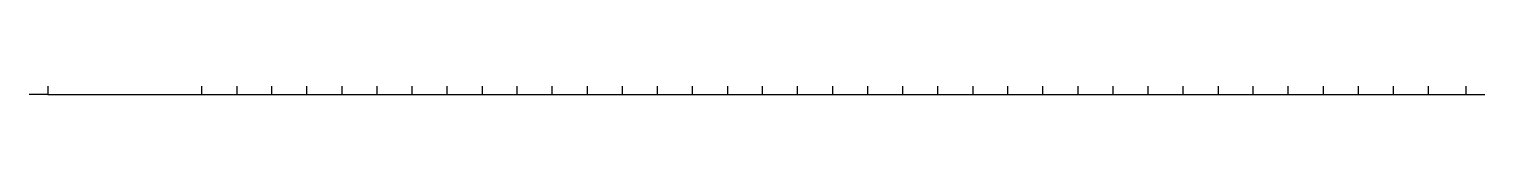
# Model space of a CAD drawing. Header units: inches. Extents: x 3.6 to 72.2, y 4.5 to 33.8.
# Drawn here: x 7.68 to 46.31, y 19.81 to 19.81 of the extents above; entities that cross this region are included whole.
import ezdxf

# ---------------------------------------------------------------- set-up
doc = ezdxf.new("R2010")
doc.units = ezdxf.units.IN
doc.header["$MEASUREMENT"] = 0

msp = doc.modelspace()

# ---------------------------------------------------------------- linework, layer by layer
for p, q in [((8.18, 33.814), (8.18, 19.814)), ((45.81, 19.814), (45.81, 33.814)), ((12.26, 19.814), (12.26, 25.314)), ((15.05, 19.814), (15.05, 25.314)), ((18.77, 19.814), (18.77, 25.314)), ((18.77, 19.814), (18.77, 25.314)), ((21.56, 19.814), (21.56, 25.314)), ((25.28, 19.814), (25.28, 25.314)), ((25.28, 19.814), (25.28, 25.314)), ((28.07, 19.814), (28.07, 25.314)), ((31.79, 19.814), (31.79, 25.314)), ((31.79, 19.814), (31.79, 25.314)), ((34.58, 19.814), (34.58, 25.314)), ((38.3, 19.814), (38.3, 25.314)), ((38.3, 19.814), (38.3, 25.314)), ((41.09, 19.814), (41.09, 25.314)), ((44.81, 19.814), (44.81, 25.314)), ((13.19, 21.814), (13.19, 19.814)), ((14.12, 19.814), (14.12, 21.814)), ((15.98, 21.814), (15.98, 19.814)), ((16.91, 21.814), (16.91, 19.814)), ((17.84, 21.814), (17.84, 19.814)), ((19.7, 21.814), (19.7, 19.814)), ((20.63, 19.814), (20.63, 21.814)), ((22.49, 21.814), (22.49, 19.814)), ((23.42, 21.814), (23.42, 19.814)), ((24.35, 21.814), (24.35, 19.814)), ((26.21, 21.814), (26.21, 19.814)), ((27.14, 19.814), (27.14, 21.814)), ((29, 21.814), (29, 19.814)), ((29.93, 21.814), (29.93, 19.814)), ((30.86, 21.814), (30.86, 19.814)), ((32.72, 21.814), (32.72, 19.814)), ((33.65, 19.814), (33.65, 21.814)), ((35.51, 21.814), (35.51, 19.814)), ((36.44, 21.814), (36.44, 19.814)), ((37.37, 21.814), (37.37, 19.814)), ((39.23, 21.814), (39.23, 19.814)), ((40.16, 19.814), (40.16, 21.814)), ((42.02, 21.814), (42.02, 19.814)), ((42.95, 21.814), (42.95, 19.814)), ((43.88, 21.814), (43.88, 19.814)), ((8.18, 19.814), (7.68, 19.814)), ((8.18, 19.814), (45.81, 19.814)), ((12.26, 19.814), (13.19, 19.814)), ((13.19, 19.814), (14.12, 19.814)), ((14.12, 19.814), (15.05, 19.814)), ((15.05, 19.814), (15.98, 19.814)), ((15.98, 19.814), (16.91, 19.814)), ((16.91, 19.814), (17.84, 19.814)), ((17.84, 19.814), (18.77, 19.814)), ((18.77, 19.814), (19.7, 19.814)), ((19.7, 19.814), (20.63, 19.814)), ((20.63, 19.814), (21.56, 19.814)), ((21.56, 19.814), (22.49, 19.814)), ((22.49, 19.814), (23.42, 19.814)), ((23.42, 19.814), (24.35, 19.814)), ((24.35, 19.814), (25.28, 19.814)), ((25.28, 19.814), (26.21, 19.814)), ((26.21, 19.814), (27.14, 19.814)), ((27.14, 19.814), (28.07, 19.814)), ((28.07, 19.814), (29, 19.814)), ((29, 19.814), (29.93, 19.814)), ((29.93, 19.814), (30.86, 19.814)), ((30.86, 19.814), (31.79, 19.814)), ((31.79, 19.814), (32.72, 19.814)), ((32.72, 19.814), (33.65, 19.814)), ((33.65, 19.814), (34.58, 19.814)), ((34.58, 19.814), (35.51, 19.814)), ((35.51, 19.814), (36.44, 19.814)), ((36.44, 19.814), (37.37, 19.814)), ((37.37, 19.814), (38.3, 19.814)), ((38.3, 19.814), (39.23, 19.814)), ((39.23, 19.814), (40.16, 19.814)), ((40.16, 19.814), (41.09, 19.814)), ((41.09, 19.814), (42.02, 19.814)), ((42.02, 19.814), (42.95, 19.814)), ((42.95, 19.814), (43.88, 19.814)), ((43.88, 19.814), (44.81, 19.814)), ((45.81, 19.814), (46.31, 19.814))]:
    msp.add_line(p, q)

doc.saveas('drawing.dxf')
